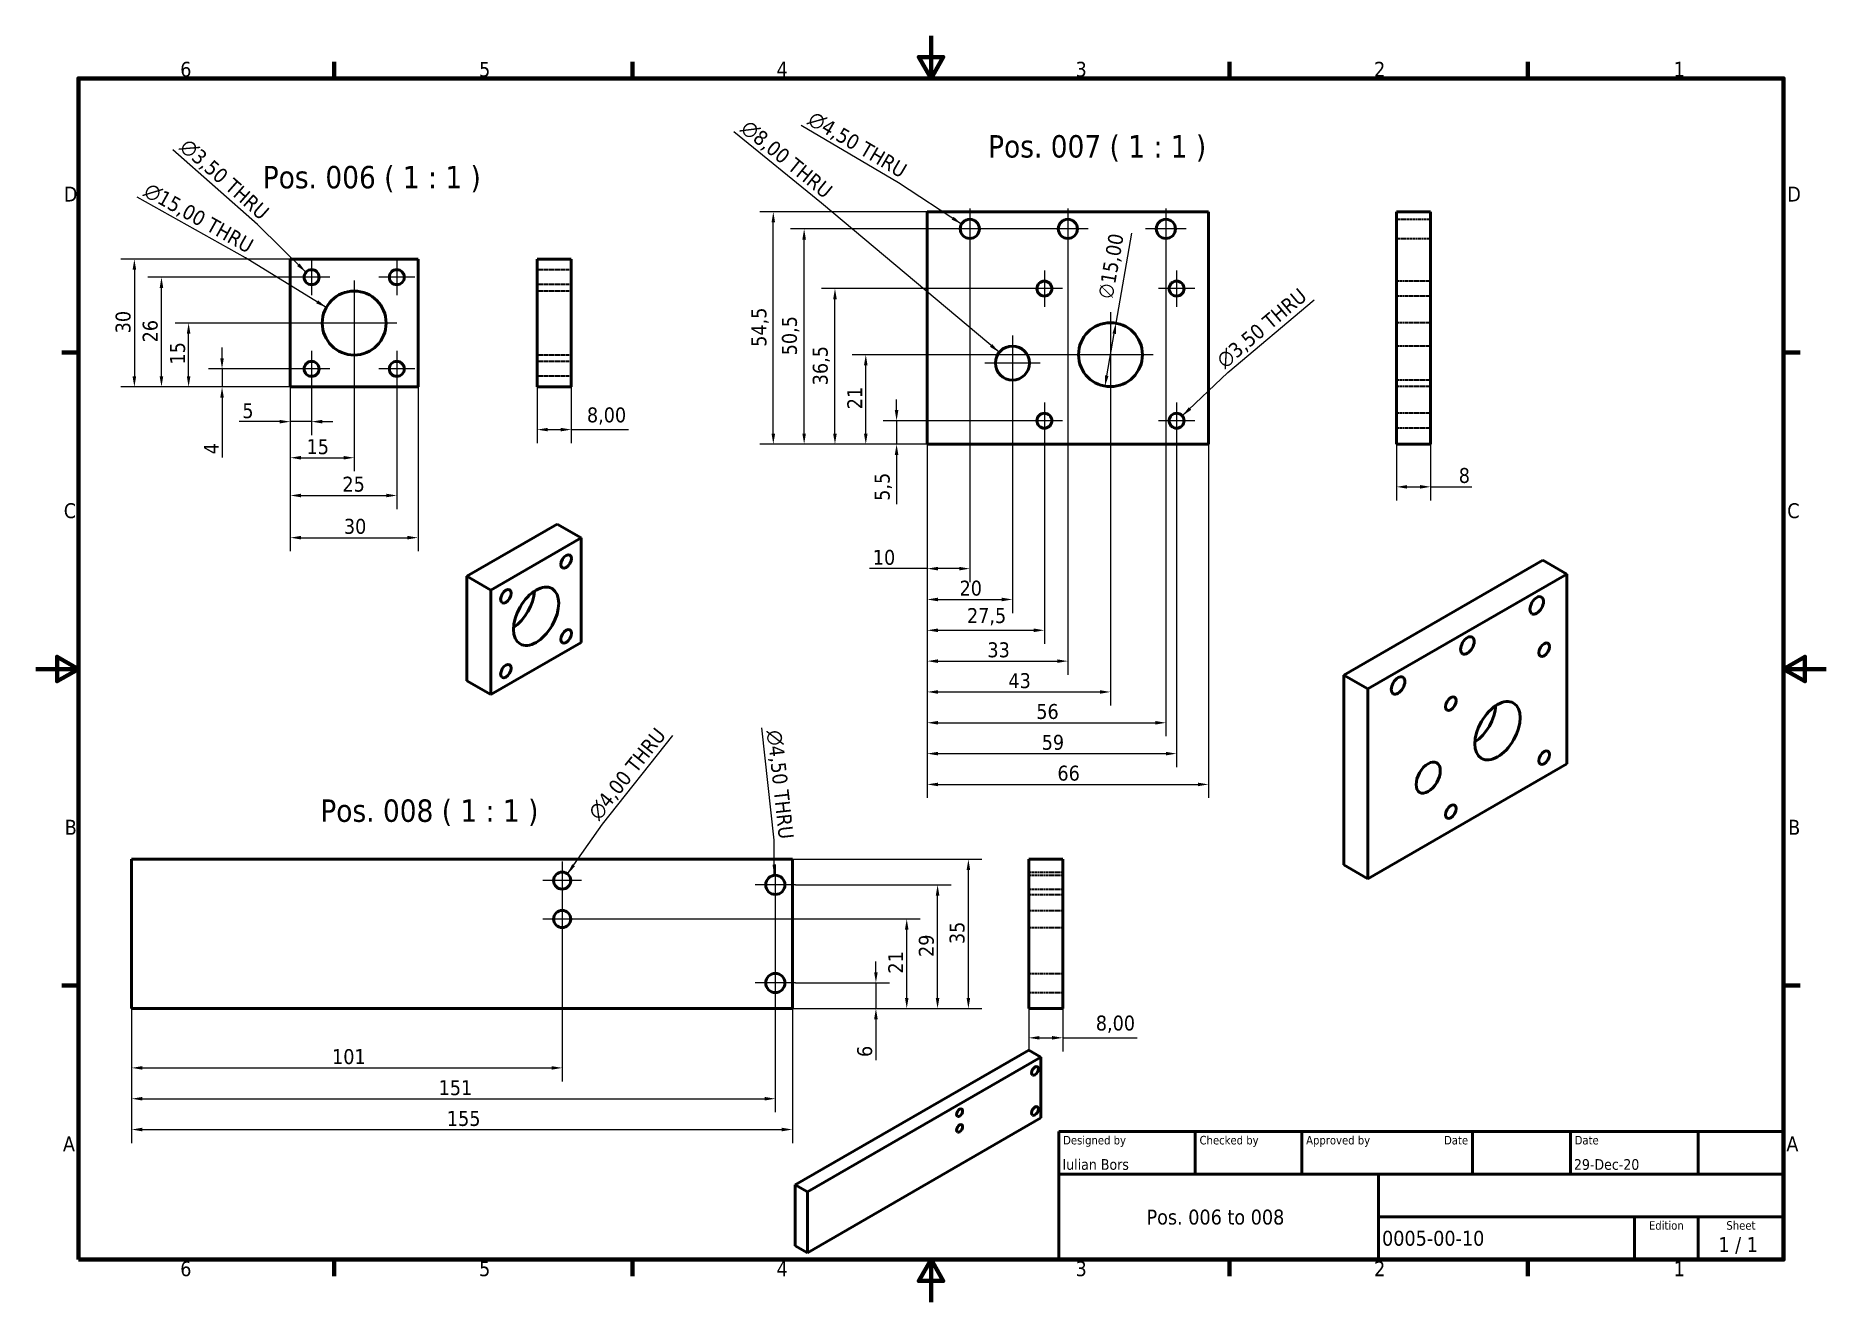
# Model space of a CAD drawing. Header units: millimetres. Extents: x 0 to 420, y 0 to 297.
import ezdxf
from ezdxf.enums import TextEntityAlignment as Align

# ---------------------------------------------------------------- set-up
doc = ezdxf.new("R2010")
doc.units = ezdxf.units.MM
doc.linetypes.add('DASHED', pattern=[0.2068, 0.1655, -0.0413])
for name, color, linetype, lineweight in [('Border (ISO)', 7, 'Continuous', 70), ('Center Mark (ISO)', 7, 'Continuous', 25), ('Dimension (ISO)', 7, 'Continuous', 25), ('Hidden (ISO)', 7, 'DASHED', 35), ('Symbol (ISO)', 7, 'Continuous', 25), ('Title (ISO)', 7, 'Continuous', 50), ('Visible (ISO)', 7, 'Continuous', 50)]:
    doc.layers.add(name, color=color, linetype=linetype, lineweight=lineweight)
doc.styles.add('Label Text (ISO)', font='tahoma.ttf')
doc.styles.add('Note Text (ISO)', font='tahoma.ttf')
doc.styles.add('Text Style39', font='tahoma.ttf')
doc.styles.add('Text Style41', font='tahoma.ttf')
doc.dimstyles.new('Default (ISO)', dxfattribs={"dimtxt": 3.5, "dimasz": 2.5, "dimexe": 3.175, "dimexo": 0, "dimgap": 0.762, "dimtad": 1, "dimrnd": 1e-08, "dimzin": 0, "dimtxsty": 'Note Text (ISO)', "dimcen": 0.09, "dimdle": 10, "dimclrd": 256, "dimclre": 256, "dimclrt": 256, "dimazin": 0, "dimtfac": 1.001486, "dimtmove": 0, "dimatfit": 3, "dimfxl": 1, "dimtolj": 1, "dimtzin": 0, "dimlwd": -1, "dimlwe": -1, "dimarcsym": 0})
doc.dimstyles.new('Default (ISO)$7', dxfattribs={"dimtxt": 3.5, "dimasz": 2.5, "dimexe": 3.175, "dimexo": 0, "dimgap": 0.762, "dimtad": 1, "dimrnd": 1e-08, "dimzin": 0, "dimtxsty": 'Note Text (ISO)', "dimcen": 0.09, "dimdle": 10, "dimclrd": 256, "dimclre": 256, "dimclrt": 256, "dimazin": 0, "dimtfac": 1.001486, "dimtmove": 0, "dimatfit": 3, "dimfxl": 1, "dimtolj": 1, "dimtzin": 0, "dimlwd": -1, "dimlwe": -1, "dimarcsym": 0})

msp = doc.modelspace()

# ---------------------------------------------------------------- texts
at = {"layer": 'Symbol (ISO)', "char_height": 3.5, "line_spacing_factor": 0.6125, "style": 'Note Text (ISO)'}
for s, insert, width, attachment_point, rotation in [('\\fAIGDT|b0|i0;\\H3.5000;n\\fTahoma|b0|i0;\\H3.5000;4,50 THRU', (202.6828, 263.0562), 27.236947, 9, 329.584332), ('\\fAIGDT|b0|i0;\\H3.5000;n\\fTahoma|b0|i0;\\H3.5000;8,00 THRU', (184.699, 258.2226), 27.236947, 9, 320.900014), ('\\fAIGDT|b0|i0;\\H3.5000;n\\fTahoma|b0|i0;\\H3.5000;3,50 THRU', (52.4132, 253.1744), 27.236947, 9, 318.567328), ('\\fAIGDT|b0|i0;\\H3.5000;n\\fTahoma|b0|i0;\\H3.5000;15,00 THRU', (49.4738, 245.4123), 29.889628, 9, 330.791646), ('\\fAIGDT|b0|i0;\\H3.5000;n\\fTahoma|b0|i0;\\H3.5000;3,50 THRU', (279.2283, 218.4503), 27.236947, 7, 40.184866), ('\\fAIGDT|b0|i0;\\H3.5000;n\\fTahoma|b0|i0;\\H3.5000;4,00 THRU', (132.473, 112.4961), 27.236947, 7, 51.44482), ('\\fAIGDT|b0|i0;\\H3.5000;n\\fTahoma|b0|i0;\\H3.5000;4,50 THRU', (173.7963, 108.4087), 27.236947, 9, 276.238864)]:
    msp.add_mtext(s, dxfattribs=dict(at, insert=insert, width=width, attachment_point=attachment_point, rotation=rotation))
at = {"layer": 'Symbol (ISO)', "char_height": 5.25, "attachment_point": 7, "style": 'Label Text (ISO)'}
for s, insert in [('Pos. 007 ( 1 : 1 )', (223.4054, 267.5084)), ('Pos. 006 ( 1 : 1 )', (53.2441, 260.2837)), ('Pos. 008 ( 1 : 1 )', (66.7489, 111.7083))]:
    msp.add_mtext(s, dxfattribs=dict(at, insert=insert))

# ---------------------------------------------------------------- blocks, each defined once
blk = doc.blocks.new('Borders Default Border')
at = {"layer": 'Border (ISO)'}
for p, q in [((70, 287), (70, 290.9)), ((140, 287), (140, 290.9)), ((280, 287), (280, 290.9)), ((350, 287), (350, 290.9)), ((10, 222.75), (6.1, 222.75)), ((410, 222.75), (413.9, 222.75)), ((10, 74.25), (6.1, 74.25)), ((410, 74.25), (413.9, 74.25)), ((70, 10), (70, 6.1)), ((140, 10), (140, 6.1)), ((280, 10), (280, 6.1)), ((350, 10), (350, 6.1))]:
    blk.add_line(p, q, dxfattribs=at)
at = {"layer": 'Border (ISO)', "flags": 128}
for points in [[(210, 297), (210, 287), (207.11, 292), (212.89, 292), (210, 287)], [(10, 10), (10, 287), (410, 287), (410, 10), (10, 10)], [(0, 148.5), (10, 148.5), (5, 151.39), (5, 145.61), (10, 148.5)], [(420, 148.5), (410, 148.5), (415, 151.39), (415, 145.61), (410, 148.5)], [(210, 0), (210, 10), (207.11, 5), (212.89, 5), (210, 10)]]:
    blk.add_lwpolyline(points, dxfattribs=at)
at = {"layer": 'Border (ISO)', "char_height": 3.5, "attachment_point": 7, "style": 'Note Text (ISO)'}
for s, insert in [('6', (33.88, 287.33)), ('5', (103.98, 287.33)), ('4', (173.78, 287.4)), ('3', (243.91, 287.33)), ('2', (313.94, 287.4)), ('1', (384.21, 287.4)), ('D', (6.57, 258.13)), ('D', (410.87, 258.13)), ('C', (6.56, 183.81)), ('C', (410.86, 183.81)), ('B', (6.78, 109.63)), ('B', (411.08, 109.63)), ('A', (6.36, 35.38)), ('A', (410.66, 35.38)), ('6', (33.88, 6.03)), ('5', (103.98, 6.03)), ('4', (173.78, 6.1)), ('3', (243.91, 6.03)), ('2', (313.94, 6.1)), ('1', (384.21, 6.1))]:
    blk.add_mtext(s, dxfattribs=dict(at, insert=insert))
blk = doc.blocks.new('Title Blocks ISO')
at = {"layer": 'Title (ISO)'}
for p, q in [((270.07, 130), (100.07, 130)), ((100.07, 130), (100.07, 100)), ((132.07, 120), (132.07, 130)), ((157.07, 120), (157.07, 130)), ((197.07, 120), (197.07, 130)), ((220.07, 120), (220.07, 130)), ((250.07, 120), (250.07, 130)), ((270.07, 100), (270.07, 130)), ((100.07, 120), (270.07, 120)), ((175.07, 120), (175.07, 100)), ((270.07, 110), (175.07, 110)), ((235.07, 100), (235.07, 110)), ((250.07, 100), (250.07, 110)), ((100.07, 100), (270.07, 100))]:
    blk.add_line(p, q, dxfattribs=at)
at = {"layer": 'Title (ISO)', "style": 'Text Style41'}
for s, p in [('Designed by', (101.07, 129)), ('Checked by', (133.07, 129)), ('Approved by', (158.07, 129)), ('Date', (221.07, 129))]:
    blk.add_text(s, height=2, dxfattribs=at).set_placement(p, align=Align.TOP_LEFT)
blk.add_text('Date', height=2, dxfattribs=at).set_placement((196.07, 129), align=Align.TOP_RIGHT)
for s, p in [('Edition', (242.57, 109)), ('Sheet', (260.07, 109))]:
    blk.add_text(s, height=2, dxfattribs=at).set_placement(p, align=Align.TOP_CENTER)
at = {"layer": 'Title (ISO)', "style": 'Note Text (ISO)'}
blk.add_text('1 / 1 ', height=3.5, dxfattribs=at).set_placement((260.07, 103.5), align=Align.MIDDLE_CENTER)
at = {"layer": 'Title (ISO)'}
for tag, p, height, style in [('AUTHOR_001', (100.92, 121.05), 2.5, 'Text Style39'), ('CREATION_DATE_001', (220.89, 121.05), 2.5, 'Text Style39'), ('COMPANY_001', (120.63, 108.21), 3.5, 'Note Text (ISO)'), ('PART_NUMBER_001', (175.88, 103.25), 3.5, 'Note Text (ISO)')]:
    blk.add_attdef(tag, p, '', height=height, dxfattribs=dict(at, style=style))
at = {"layer": 'Title (ISO)', "style": 'Text Style39'}
for tag, p in [('CHECKED_BY', (133.07, 121)), ('ENG_APPROVED_BY', (158.07, 121))]:
    blk.add_attdef(tag, text='', height=2.5, dxfattribs=at).set_placement(p, align=Align.BOTTOM_LEFT)
blk.add_attdef('ENG_APPROVAL_DATE', text='', height=2.5, dxfattribs=at).set_placement((196.07, 121), align=Align.BOTTOM_RIGHT)
at = {"layer": 'Title (ISO)', "style": 'Note Text (ISO)'}
for tag, p in [('TITLE', (222.57, 115)), ('REVISION_NUMBER', (242.57, 103.5))]:
    blk.add_attdef(tag, text='', height=3.5, dxfattribs=at).set_placement(p, align=Align.MIDDLE_CENTER)
blk = doc.blocks.new('*D6')
at = {"layer": 'Defpoints', "color": 0, "transparency": 16777216}
for p in [(117.61, 214.64), (125.61, 214.64), (125.61, 204.64)]:
    blk.add_point(p, dxfattribs=at)
at = {"layer": 'Dimension (ISO)', "transparency": 16777216}
for p, q in [((117.61, 214.64), (117.61, 201.47)), ((125.61, 214.64), (125.61, 201.47)), ((120.11, 204.64), (123.11, 204.64)), ((125.61, 204.64), (139.02, 204.64))]:
    blk.add_line(p, q, dxfattribs=at)
for points in [[(120.11, 205.06), (120.11, 204.23), (117.61, 204.64)], [(123.11, 205.06), (123.11, 204.23), (125.61, 204.64)]]:
    blk.add_solid(points, dxfattribs=at)
at = {"layer": 'Dimension (ISO)', "transparency": 16777216, "insert": (129.29, 209.85), "char_height": 3.5, "attachment_point": 1, "style": 'Note Text (ISO)'}
blk.add_mtext('\\A1;8,00', dxfattribs=at)
blk = doc.blocks.new('*D7')
at = {"layer": 'Defpoints', "color": 0, "transparency": 16777216}
for p in [(59.69, 214.64), (89.69, 214.64), (89.69, 179.3)]:
    blk.add_point(p, dxfattribs=at)
at = {"layer": 'Dimension (ISO)', "transparency": 16777216}
for p, q in [((59.69, 214.64), (59.69, 176.13)), ((89.69, 214.64), (89.69, 176.13)), ((62.19, 179.3), (87.19, 179.3))]:
    blk.add_line(p, q, dxfattribs=at)
for points in [[(62.19, 179.72), (62.19, 178.89), (59.69, 179.3)], [(87.19, 179.72), (87.19, 178.89), (89.69, 179.3)]]:
    blk.add_solid(points, dxfattribs=at)
at = {"layer": 'Dimension (ISO)', "transparency": 16777216, "insert": (72.27, 183.71), "char_height": 3.5, "attachment_point": 1, "style": 'Note Text (ISO)'}
blk.add_mtext('\\A1;30', dxfattribs=at)
blk = doc.blocks.new('*D8')
at = {"layer": 'Defpoints', "color": 0, "transparency": 16777216}
for p in [(59.69, 244.64), (23.12, 214.64), (59.69, 214.64)]:
    blk.add_point(p, dxfattribs=at)
at = {"layer": 'Dimension (ISO)', "transparency": 16777216}
for p, q in [((59.69, 244.64), (19.95, 244.64)), ((23.12, 242.14), (23.12, 217.14)), ((59.69, 214.64), (19.95, 214.64))]:
    blk.add_line(p, q, dxfattribs=at)
for points in [[(22.7, 242.14), (23.54, 242.14), (23.12, 244.64)], [(22.7, 217.14), (23.54, 217.14), (23.12, 214.64)]]:
    blk.add_solid(points, dxfattribs=at)
at = {"layer": 'Dimension (ISO)', "transparency": 16777216, "insert": (18.71, 227.23), "char_height": 3.5, "attachment_point": 1, "rotation": 90, "style": 'Note Text (ISO)'}
blk.add_mtext('\\A1;30', dxfattribs=at)
blk = doc.blocks.new('*D9')
at = {"layer": 'Defpoints', "color": 0, "transparency": 16777216}
for p in [(59.69, 214.64), (64.69, 214.64), (64.69, 206.51)]:
    blk.add_point(p, dxfattribs=at)
at = {"layer": 'Dimension (ISO)', "transparency": 16777216}
for p, q in [((59.69, 214.64), (59.69, 203.33)), ((64.69, 214.64), (64.69, 203.33)), ((57.19, 206.51), (47.69, 206.51)), ((64.69, 206.51), (59.69, 206.51)), ((67.19, 206.51), (69.69, 206.51))]:
    blk.add_line(p, q, dxfattribs=at)
for points in [[(57.19, 206.93), (57.19, 206.09), (59.69, 206.51)], [(67.19, 206.93), (67.19, 206.09), (64.69, 206.51)]]:
    blk.add_solid(points, dxfattribs=at)
at = {"layer": 'Dimension (ISO)', "transparency": 16777216, "insert": (48.45, 210.84), "char_height": 3.5, "attachment_point": 1, "style": 'Note Text (ISO)'}
blk.add_mtext('\\A1;5', dxfattribs=at)
blk = doc.blocks.new('*D10')
at = {"layer": 'Defpoints', "color": 0, "transparency": 16777216}
for p in [(74.69, 229.64), (59.69, 214.64), (74.69, 198.05)]:
    blk.add_point(p, dxfattribs=at)
at = {"layer": 'Dimension (ISO)', "transparency": 16777216}
for p, q in [((74.69, 229.64), (74.69, 194.87)), ((59.69, 214.64), (59.69, 194.87)), ((62.19, 198.05), (72.19, 198.05))]:
    blk.add_line(p, q, dxfattribs=at)
for points in [[(62.19, 198.46), (62.19, 197.63), (59.69, 198.05)], [(72.19, 198.46), (72.19, 197.63), (74.69, 198.05)]]:
    blk.add_solid(points, dxfattribs=at)
at = {"layer": 'Dimension (ISO)', "transparency": 16777216, "insert": (63.52, 202.39), "char_height": 3.5, "attachment_point": 1, "style": 'Note Text (ISO)'}
blk.add_mtext('\\A1;15', dxfattribs=at)
blk = doc.blocks.new('*D11')
at = {"layer": 'Defpoints', "color": 0, "transparency": 16777216}
for p in [(84.69, 218.89), (59.69, 214.64), (84.69, 189.19)]:
    blk.add_point(p, dxfattribs=at)
at = {"layer": 'Dimension (ISO)', "transparency": 16777216}
for p, q in [((84.69, 218.89), (84.69, 186.01)), ((59.69, 214.64), (59.69, 186.01)), ((62.19, 189.19), (82.19, 189.19))]:
    blk.add_line(p, q, dxfattribs=at)
for points in [[(62.19, 189.61), (62.19, 188.77), (59.69, 189.19)], [(82.19, 189.61), (82.19, 188.77), (84.69, 189.19)]]:
    blk.add_solid(points, dxfattribs=at)
at = {"layer": 'Dimension (ISO)', "transparency": 16777216, "insert": (71.93, 193.6), "char_height": 3.5, "attachment_point": 1, "style": 'Note Text (ISO)'}
blk.add_mtext('\\A1;25', dxfattribs=at)
blk = doc.blocks.new('*D12')
at = {"layer": 'Defpoints', "color": 0, "transparency": 16777216}
for p in [(43.69, 218.89), (60.44, 218.89), (59.69, 214.64)]:
    blk.add_point(p, dxfattribs=at)
at = {"layer": 'Dimension (ISO)', "transparency": 16777216}
for p, q in [((43.69, 221.39), (43.69, 223.89)), ((60.44, 218.89), (40.51, 218.89)), ((43.69, 218.89), (43.69, 214.64)), ((59.69, 214.64), (40.51, 214.64)), ((43.69, 212.14), (43.69, 198.09))]:
    blk.add_line(p, q, dxfattribs=at)
for points in [[(43.27, 221.39), (44.1, 221.39), (43.69, 218.89)], [(43.27, 212.14), (44.1, 212.14), (43.69, 214.64)]]:
    blk.add_solid(points, dxfattribs=at)
at = {"layer": 'Dimension (ISO)', "transparency": 16777216, "insert": (39.42, 198.85), "char_height": 3.5, "attachment_point": 1, "rotation": 90, "style": 'Note Text (ISO)'}
blk.add_mtext('\\A1;4', dxfattribs=at)
blk = doc.blocks.new('*D13')
at = {"layer": 'Defpoints', "color": 0, "transparency": 16777216}
for p in [(35.85, 229.64), (64.69, 229.64), (59.69, 214.64)]:
    blk.add_point(p, dxfattribs=at)
at = {"layer": 'Dimension (ISO)', "transparency": 16777216}
for p, q in [((64.69, 229.64), (32.67, 229.64)), ((35.85, 217.14), (35.85, 227.14)), ((59.69, 214.64), (32.67, 214.64))]:
    blk.add_line(p, q, dxfattribs=at)
for points in [[(35.43, 227.14), (36.26, 227.14), (35.85, 229.64)], [(35.43, 217.14), (36.26, 217.14), (35.85, 214.64)]]:
    blk.add_solid(points, dxfattribs=at)
at = {"layer": 'Dimension (ISO)', "transparency": 16777216, "insert": (31.5, 219.91), "char_height": 3.5, "attachment_point": 1, "rotation": 90, "style": 'Note Text (ISO)'}
blk.add_mtext('\\A1;15', dxfattribs=at)
blk = doc.blocks.new('*D14')
at = {"layer": 'Defpoints', "color": 0, "transparency": 16777216}
for p in [(29.48, 240.39), (60.44, 240.39), (59.69, 214.64)]:
    blk.add_point(p, dxfattribs=at)
at = {"layer": 'Dimension (ISO)', "transparency": 16777216}
for p, q in [((60.44, 240.39), (26.3, 240.39)), ((29.48, 217.14), (29.48, 237.89)), ((59.69, 214.64), (26.3, 214.64))]:
    blk.add_line(p, q, dxfattribs=at)
for points in [[(29.06, 237.89), (29.89, 237.89), (29.48, 240.39)], [(29.06, 217.14), (29.89, 217.14), (29.48, 214.64)]]:
    blk.add_solid(points, dxfattribs=at)
at = {"layer": 'Dimension (ISO)', "transparency": 16777216, "insert": (25.07, 225.1), "char_height": 3.5, "attachment_point": 1, "rotation": 90, "style": 'Note Text (ISO)'}
blk.add_mtext('\\A1;26', dxfattribs=at)
blk = doc.blocks.new('*D15')
at = {"layer": 'Defpoints', "color": 0, "transparency": 16777216}
for p in [(327.2, 204.97), (319.2, 201.22), (327.2, 191.22)]:
    blk.add_point(p, dxfattribs=at)
at = {"layer": 'Dimension (ISO)', "transparency": 16777216}
for p, q in [((327.2, 204.97), (327.2, 188.05)), ((319.2, 201.22), (319.2, 188.05)), ((321.7, 191.22), (324.7, 191.22)), ((327.2, 191.22), (336.85, 191.22))]:
    blk.add_line(p, q, dxfattribs=at)
for points in [[(321.7, 191.64), (321.7, 190.8), (319.2, 191.22)], [(324.7, 191.64), (324.7, 190.8), (327.2, 191.22)]]:
    blk.add_solid(points, dxfattribs=at)
at = {"layer": 'Dimension (ISO)', "transparency": 16777216, "insert": (333.81, 195.64), "char_height": 3.5, "attachment_point": 1, "style": 'Note Text (ISO)'}
blk.add_mtext('\\A1;8', dxfattribs=at)
blk = doc.blocks.new('*D16')
at = {"layer": 'Defpoints', "color": 0, "transparency": 16777216}
for p in [(201.93, 206.72), (236.61, 206.72), (209.11, 201.22)]:
    blk.add_point(p, dxfattribs=at)
at = {"layer": 'Dimension (ISO)', "transparency": 16777216}
for p, q in [((201.93, 209.22), (201.93, 211.72)), ((236.61, 206.72), (198.75, 206.72)), ((201.93, 206.72), (201.93, 201.22)), ((209.11, 201.22), (198.75, 201.22)), ((201.93, 198.72), (201.93, 187.18))]:
    blk.add_line(p, q, dxfattribs=at)
for points in [[(201.51, 209.22), (202.34, 209.22), (201.93, 206.72)], [(201.51, 198.72), (202.34, 198.72), (201.93, 201.22)]]:
    blk.add_solid(points, dxfattribs=at)
at = {"layer": 'Dimension (ISO)', "transparency": 16777216, "insert": (196.8, 187.95), "char_height": 3.5, "attachment_point": 1, "rotation": 90, "style": 'Note Text (ISO)'}
blk.add_mtext('\\A1;5,5', dxfattribs=at)
blk = doc.blocks.new('*D17')
at = {"layer": 'Defpoints', "color": 0, "transparency": 16777216}
for p in [(194.7, 222.22), (242.11, 222.22), (209.11, 201.22)]:
    blk.add_point(p, dxfattribs=at)
at = {"layer": 'Dimension (ISO)', "transparency": 16777216}
for p, q in [((242.11, 222.22), (191.52, 222.22)), ((194.7, 203.72), (194.7, 219.72)), ((209.11, 201.22), (191.52, 201.22))]:
    blk.add_line(p, q, dxfattribs=at)
for points in [[(194.28, 219.72), (195.12, 219.72), (194.7, 222.22)], [(194.28, 203.72), (195.12, 203.72), (194.7, 201.22)]]:
    blk.add_solid(points, dxfattribs=at)
at = {"layer": 'Dimension (ISO)', "transparency": 16777216, "insert": (190.36, 209.42), "char_height": 3.5, "attachment_point": 1, "rotation": 90, "style": 'Note Text (ISO)'}
blk.add_mtext('\\A1;21', dxfattribs=at)
blk = doc.blocks.new('*D18')
at = {"layer": 'Defpoints', "color": 0, "transparency": 16777216}
for p in [(187.47, 237.72), (236.61, 237.72), (209.11, 201.22)]:
    blk.add_point(p, dxfattribs=at)
at = {"layer": 'Dimension (ISO)', "transparency": 16777216}
for p, q in [((236.61, 237.72), (184.29, 237.72)), ((187.47, 203.72), (187.47, 235.22)), ((209.11, 201.22), (184.29, 201.22))]:
    blk.add_line(p, q, dxfattribs=at)
for points in [[(187.05, 235.22), (187.89, 235.22), (187.47, 237.72)], [(187.05, 203.72), (187.89, 203.72), (187.47, 201.22)]]:
    blk.add_solid(points, dxfattribs=at)
at = {"layer": 'Dimension (ISO)', "transparency": 16777216, "insert": (182.26, 215.04), "char_height": 3.5, "attachment_point": 1, "rotation": 90, "style": 'Note Text (ISO)'}
blk.add_mtext('\\A1;36,5', dxfattribs=at)
blk = doc.blocks.new('*D19')
at = {"layer": 'Defpoints', "color": 0, "transparency": 16777216}
for p in [(180.24, 251.72), (237.36, 251.72), (209.11, 201.22)]:
    blk.add_point(p, dxfattribs=at)
at = {"layer": 'Dimension (ISO)', "transparency": 16777216}
for p, q in [((237.36, 251.72), (177.06, 251.72)), ((180.24, 203.72), (180.24, 249.22)), ((209.11, 201.22), (177.06, 201.22))]:
    blk.add_line(p, q, dxfattribs=at)
for points in [[(179.82, 249.22), (180.66, 249.22), (180.24, 251.72)], [(179.82, 203.72), (180.66, 203.72), (180.24, 201.22)]]:
    blk.add_solid(points, dxfattribs=at)
at = {"layer": 'Dimension (ISO)', "transparency": 16777216, "insert": (175.04, 222.07), "char_height": 3.5, "attachment_point": 1, "rotation": 90, "style": 'Note Text (ISO)'}
blk.add_mtext('\\A1;50,5', dxfattribs=at)
blk = doc.blocks.new('*D20')
at = {"layer": 'Defpoints', "color": 0, "transparency": 16777216}
for p in [(173.01, 255.72), (209.11, 255.72), (209.11, 201.22)]:
    blk.add_point(p, dxfattribs=at)
at = {"layer": 'Dimension (ISO)', "transparency": 16777216}
for p, q in [((209.11, 255.72), (169.84, 255.72)), ((173.01, 203.72), (173.01, 253.22)), ((209.11, 201.22), (169.84, 201.22))]:
    blk.add_line(p, q, dxfattribs=at)
for points in [[(172.59, 253.22), (173.43, 253.22), (173.01, 255.72)], [(172.59, 203.72), (173.43, 203.72), (173.01, 201.22)]]:
    blk.add_solid(points, dxfattribs=at)
at = {"layer": 'Dimension (ISO)', "transparency": 16777216, "insert": (167.88, 224.07), "char_height": 3.5, "attachment_point": 1, "rotation": 90, "style": 'Note Text (ISO)'}
blk.add_mtext('\\A1;54,5', dxfattribs=at)
blk = doc.blocks.new('*D21')
at = {"layer": 'Defpoints', "color": 0, "transparency": 16777216}
for p in [(219.11, 246.97), (209.11, 201.22), (219.11, 172.04)]:
    blk.add_point(p, dxfattribs=at)
at = {"layer": 'Dimension (ISO)', "transparency": 16777216}
for p, q in [((219.11, 246.97), (219.11, 168.86)), ((209.11, 201.22), (209.11, 168.86)), ((209.11, 172.04), (195.58, 172.04)), ((216.61, 172.04), (211.61, 172.04))]:
    blk.add_line(p, q, dxfattribs=at)
for points in [[(211.61, 172.46), (211.61, 171.62), (209.11, 172.04)], [(216.61, 172.46), (216.61, 171.62), (219.11, 172.04)]]:
    blk.add_solid(points, dxfattribs=at)
at = {"layer": 'Dimension (ISO)', "transparency": 16777216, "insert": (196.35, 176.44), "char_height": 3.5, "attachment_point": 1, "style": 'Note Text (ISO)'}
blk.add_mtext('\\A1;10', dxfattribs=at)
blk = doc.blocks.new('*D22')
at = {"layer": 'Defpoints', "color": 0, "transparency": 16777216}
for p in [(229.11, 220.25), (209.11, 201.22), (229.11, 164.81)]:
    blk.add_point(p, dxfattribs=at)
at = {"layer": 'Dimension (ISO)', "transparency": 16777216}
for p, q in [((229.11, 220.25), (229.11, 161.63)), ((209.11, 201.22), (209.11, 161.63)), ((211.61, 164.81), (226.61, 164.81))]:
    blk.add_line(p, q, dxfattribs=at)
for points in [[(211.61, 165.22), (211.61, 164.39), (209.11, 164.81)], [(226.61, 165.22), (226.61, 164.39), (229.11, 164.81)]]:
    blk.add_solid(points, dxfattribs=at)
at = {"layer": 'Dimension (ISO)', "transparency": 16777216, "insert": (216.7, 169.22), "char_height": 3.5, "attachment_point": 1, "style": 'Note Text (ISO)'}
blk.add_mtext('\\A1;20', dxfattribs=at)
blk = doc.blocks.new('*D23')
at = {"layer": 'Defpoints', "color": 0, "transparency": 16777216}
for p in [(236.61, 202.47), (209.11, 201.22), (236.61, 157.58)]:
    blk.add_point(p, dxfattribs=at)
at = {"layer": 'Dimension (ISO)', "transparency": 16777216}
for p, q in [((236.61, 202.47), (236.61, 154.4)), ((209.11, 201.22), (209.11, 154.4)), ((211.61, 157.58), (234.11, 157.58))]:
    blk.add_line(p, q, dxfattribs=at)
for points in [[(211.61, 157.99), (211.61, 157.16), (209.11, 157.58)], [(234.11, 157.99), (234.11, 157.16), (236.61, 157.58)]]:
    blk.add_solid(points, dxfattribs=at)
at = {"layer": 'Dimension (ISO)', "transparency": 16777216, "insert": (218.44, 162.78), "char_height": 3.5, "attachment_point": 1, "style": 'Note Text (ISO)'}
blk.add_mtext('\\A1;27,5', dxfattribs=at)
blk = doc.blocks.new('*D24')
at = {"layer": 'Defpoints', "color": 0, "transparency": 16777216}
for p in [(242.11, 246.97), (209.11, 201.22), (242.11, 150.35)]:
    blk.add_point(p, dxfattribs=at)
at = {"layer": 'Dimension (ISO)', "transparency": 16777216}
for p, q in [((242.11, 246.97), (242.11, 147.17)), ((209.11, 201.22), (209.11, 147.17)), ((211.61, 150.35), (239.61, 150.35))]:
    blk.add_line(p, q, dxfattribs=at)
for points in [[(211.61, 150.76), (211.61, 149.93), (209.11, 150.35)], [(239.61, 150.76), (239.61, 149.93), (242.11, 150.35)]]:
    blk.add_solid(points, dxfattribs=at)
at = {"layer": 'Dimension (ISO)', "transparency": 16777216, "insert": (223.23, 154.75), "char_height": 3.5, "attachment_point": 1, "style": 'Note Text (ISO)'}
blk.add_mtext('\\A1;33', dxfattribs=at)
blk = doc.blocks.new('*D25')
at = {"layer": 'Defpoints', "color": 0, "transparency": 16777216}
for p in [(252.11, 212.22), (209.11, 201.22), (252.11, 143.12)]:
    blk.add_point(p, dxfattribs=at)
at = {"layer": 'Dimension (ISO)', "transparency": 16777216}
for p, q in [((252.11, 212.22), (252.11, 139.94)), ((209.11, 201.22), (209.11, 139.94)), ((211.61, 143.12), (249.61, 143.12))]:
    blk.add_line(p, q, dxfattribs=at)
for points in [[(211.61, 143.53), (211.61, 142.7), (209.11, 143.12)], [(249.61, 143.53), (249.61, 142.7), (252.11, 143.12)]]:
    blk.add_solid(points, dxfattribs=at)
at = {"layer": 'Dimension (ISO)', "transparency": 16777216, "insert": (228.16, 147.52), "char_height": 3.5, "attachment_point": 1, "style": 'Note Text (ISO)'}
blk.add_mtext('\\A1;43', dxfattribs=at)
blk = doc.blocks.new('*D26')
at = {"layer": 'Defpoints', "color": 0, "transparency": 16777216}
for p in [(265.11, 251.72), (209.11, 201.22), (265.11, 135.89)]:
    blk.add_point(p, dxfattribs=at)
at = {"layer": 'Dimension (ISO)', "transparency": 16777216}
for p, q in [((265.11, 251.72), (265.11, 132.71)), ((209.11, 201.22), (209.11, 132.71)), ((211.61, 135.89), (262.61, 135.89))]:
    blk.add_line(p, q, dxfattribs=at)
for points in [[(211.61, 136.31), (211.61, 135.47), (209.11, 135.89)], [(262.61, 136.31), (262.61, 135.47), (265.11, 135.89)]]:
    blk.add_solid(points, dxfattribs=at)
at = {"layer": 'Dimension (ISO)', "transparency": 16777216, "insert": (234.7, 140.29), "char_height": 3.5, "attachment_point": 1, "style": 'Note Text (ISO)'}
blk.add_mtext('\\A1;56', dxfattribs=at)
blk = doc.blocks.new('*D27')
at = {"layer": 'Defpoints', "color": 0, "transparency": 16777216}
for p in [(267.61, 206.72), (209.11, 201.22), (267.61, 128.65)]:
    blk.add_point(p, dxfattribs=at)
at = {"layer": 'Dimension (ISO)', "transparency": 16777216}
for p, q in [((267.61, 206.72), (267.61, 125.48)), ((209.11, 201.22), (209.11, 125.48)), ((211.61, 128.65), (265.11, 128.65))]:
    blk.add_line(p, q, dxfattribs=at)
for points in [[(211.61, 129.07), (211.61, 128.24), (209.11, 128.65)], [(265.11, 129.07), (265.11, 128.24), (267.61, 128.65)]]:
    blk.add_solid(points, dxfattribs=at)
at = {"layer": 'Dimension (ISO)', "transparency": 16777216, "insert": (235.97, 133.06), "char_height": 3.5, "attachment_point": 1, "style": 'Note Text (ISO)'}
blk.add_mtext('\\A1;59', dxfattribs=at)
blk = doc.blocks.new('*D28')
at = {"layer": 'Defpoints', "color": 0, "transparency": 16777216}
for p in [(209.11, 201.22), (275.11, 201.22), (275.11, 121.43)]:
    blk.add_point(p, dxfattribs=at)
at = {"layer": 'Dimension (ISO)', "transparency": 16777216}
for p, q in [((209.11, 201.22), (209.11, 118.25)), ((275.11, 201.22), (275.11, 118.25)), ((211.61, 121.43), (272.61, 121.43))]:
    blk.add_line(p, q, dxfattribs=at)
for points in [[(211.61, 121.84), (211.61, 121.01), (209.11, 121.43)], [(272.61, 121.84), (272.61, 121.01), (275.11, 121.43)]]:
    blk.add_solid(points, dxfattribs=at)
at = {"layer": 'Dimension (ISO)', "transparency": 16777216, "insert": (239.66, 125.83), "char_height": 3.5, "attachment_point": 1, "style": 'Note Text (ISO)'}
blk.add_mtext('\\A1;66', dxfattribs=at)
blk = doc.blocks.new('*D29')
at = {"layer": 'Defpoints', "color": 0, "transparency": 16777216}
for p in [(253.4, 229.61), (250.81, 214.83)]:
    blk.add_point(p, dxfattribs=at)
at = {"layer": 'Dimension (ISO)', "transparency": 16777216}
for p, q in [((253.4, 229.61), (257.08, 250.69)), ((251.24, 217.29), (252.97, 227.15))]:
    blk.add_line(p, q, dxfattribs=at)
for points in [[(252.56, 227.22), (253.38, 227.07), (253.4, 229.61)], [(250.83, 217.37), (251.65, 217.22), (250.81, 214.83)]]:
    blk.add_solid(points, dxfattribs=at)
at = {"layer": 'Dimension (ISO)', "transparency": 16777216, "insert": (249.12, 235.69), "char_height": 3.5, "attachment_point": 1, "rotation": 80.0808, "style": 'Note Text (ISO)'}
blk.add_mtext('\\A1;∅15,00', dxfattribs=at)
blk = doc.blocks.new('*D30')
at = {"layer": 'Defpoints', "color": 0, "transparency": 16777216}
for p in [(123.48, 85.37), (22.48, 68.87), (123.48, 54.95)]:
    blk.add_point(p, dxfattribs=at)
at = {"layer": 'Dimension (ISO)', "transparency": 16777216}
for p, q in [((123.48, 85.37), (123.48, 51.77)), ((22.48, 68.87), (22.48, 51.77)), ((24.98, 54.95), (120.98, 54.95))]:
    blk.add_line(p, q, dxfattribs=at)
for points in [[(24.98, 55.36), (24.98, 54.53), (22.48, 54.95)], [(120.98, 55.36), (120.98, 54.53), (123.48, 54.95)]]:
    blk.add_solid(points, dxfattribs=at)
at = {"layer": 'Dimension (ISO)', "transparency": 16777216, "insert": (69.5, 59.35), "char_height": 3.5, "attachment_point": 1, "style": 'Note Text (ISO)'}
blk.add_mtext('\\A1;101', dxfattribs=at)
blk = doc.blocks.new('*D31')
at = {"layer": 'Defpoints', "color": 0, "transparency": 16777216}
for p in [(173.48, 93.12), (22.48, 68.87), (173.48, 47.72)]:
    blk.add_point(p, dxfattribs=at)
at = {"layer": 'Dimension (ISO)', "transparency": 16777216}
for p, q in [((173.48, 93.12), (173.48, 44.54)), ((22.48, 68.87), (22.48, 44.54)), ((24.98, 47.72), (170.98, 47.72))]:
    blk.add_line(p, q, dxfattribs=at)
for points in [[(24.98, 48.13), (24.98, 47.3), (22.48, 47.72)], [(170.98, 48.13), (170.98, 47.3), (173.48, 47.72)]]:
    blk.add_solid(points, dxfattribs=at)
at = {"layer": 'Dimension (ISO)', "transparency": 16777216, "insert": (94.5, 52.06), "char_height": 3.5, "attachment_point": 1, "style": 'Note Text (ISO)'}
blk.add_mtext('\\A1;151', dxfattribs=at)
blk = doc.blocks.new('*D32')
at = {"layer": 'Defpoints', "color": 0, "transparency": 16777216}
for p in [(22.48, 68.87), (177.48, 68.87), (177.48, 40.49)]:
    blk.add_point(p, dxfattribs=at)
at = {"layer": 'Dimension (ISO)', "transparency": 16777216}
for p, q in [((22.48, 68.87), (22.48, 37.31)), ((177.48, 68.87), (177.48, 37.31)), ((24.98, 40.49), (174.98, 40.49))]:
    blk.add_line(p, q, dxfattribs=at)
for points in [[(24.98, 40.91), (24.98, 40.07), (22.48, 40.49)], [(174.98, 40.91), (174.98, 40.07), (177.48, 40.49)]]:
    blk.add_solid(points, dxfattribs=at)
at = {"layer": 'Dimension (ISO)', "transparency": 16777216, "insert": (96.43, 44.84), "char_height": 3.5, "attachment_point": 1, "style": 'Note Text (ISO)'}
blk.add_mtext('\\A1;155', dxfattribs=at)
blk = doc.blocks.new('*D33')
at = {"layer": 'Defpoints', "color": 0, "transparency": 16777216}
for p in [(232.92, 68.87), (240.92, 68.87), (240.92, 62)]:
    blk.add_point(p, dxfattribs=at)
at = {"layer": 'Dimension (ISO)', "transparency": 16777216}
for p, q in [((232.92, 68.87), (232.92, 58.83)), ((240.92, 68.87), (240.92, 58.83)), ((235.42, 62), (238.42, 62)), ((240.92, 62), (258.4, 62))]:
    blk.add_line(p, q, dxfattribs=at)
for points in [[(235.42, 62.42), (235.42, 61.59), (232.92, 62)], [(238.42, 62.42), (238.42, 61.59), (240.92, 62)]]:
    blk.add_solid(points, dxfattribs=at)
at = {"layer": 'Dimension (ISO)', "transparency": 16777216, "insert": (248.67, 67.22), "char_height": 3.5, "attachment_point": 1, "style": 'Note Text (ISO)'}
blk.add_mtext('\\A1;8,00', dxfattribs=at)
blk = doc.blocks.new('*D34')
at = {"layer": 'Defpoints', "color": 0, "transparency": 16777216}
for p in [(178.23, 74.87), (197.08, 74.87), (177.48, 68.87)]:
    blk.add_point(p, dxfattribs=at)
at = {"layer": 'Dimension (ISO)', "transparency": 16777216}
for p, q in [((197.08, 77.37), (197.08, 79.87)), ((178.23, 74.87), (200.25, 74.87)), ((197.08, 74.87), (197.08, 68.87)), ((177.48, 68.87), (200.25, 68.87)), ((197.08, 66.37), (197.08, 56.73))]:
    blk.add_line(p, q, dxfattribs=at)
for points in [[(196.66, 77.37), (197.49, 77.37), (197.08, 74.87)], [(196.66, 66.37), (197.49, 66.37), (197.08, 68.87)]]:
    blk.add_solid(points, dxfattribs=at)
at = {"layer": 'Dimension (ISO)', "transparency": 16777216, "insert": (192.68, 57.5), "char_height": 3.5, "attachment_point": 1, "rotation": 90, "style": 'Note Text (ISO)'}
blk.add_mtext('\\A1;6', dxfattribs=at)
blk = doc.blocks.new('*D35')
at = {"layer": 'Defpoints', "color": 0, "transparency": 16777216}
for p in [(127.98, 89.87), (204.31, 89.87), (177.48, 68.87)]:
    blk.add_point(p, dxfattribs=at)
at = {"layer": 'Dimension (ISO)', "transparency": 16777216}
for p, q in [((127.98, 89.87), (207.48, 89.87)), ((204.31, 71.37), (204.31, 87.37)), ((177.48, 68.87), (207.48, 68.87))]:
    blk.add_line(p, q, dxfattribs=at)
for points in [[(203.89, 87.37), (204.72, 87.37), (204.31, 89.87)], [(203.89, 71.37), (204.72, 71.37), (204.31, 68.87)]]:
    blk.add_solid(points, dxfattribs=at)
at = {"layer": 'Dimension (ISO)', "transparency": 16777216, "insert": (199.97, 77.06), "char_height": 3.5, "attachment_point": 1, "rotation": 90, "style": 'Note Text (ISO)'}
blk.add_mtext('\\A1;21', dxfattribs=at)
blk = doc.blocks.new('*D36')
at = {"layer": 'Defpoints', "color": 0, "transparency": 16777216}
for p in [(178.23, 97.87), (211.54, 97.87), (177.48, 68.87)]:
    blk.add_point(p, dxfattribs=at)
at = {"layer": 'Dimension (ISO)', "transparency": 16777216}
for p, q in [((178.23, 97.87), (214.71, 97.87)), ((211.54, 71.37), (211.54, 95.37)), ((177.48, 68.87), (214.71, 68.87))]:
    blk.add_line(p, q, dxfattribs=at)
for points in [[(211.12, 95.37), (211.96, 95.37), (211.54, 97.87)], [(211.12, 71.37), (211.96, 71.37), (211.54, 68.87)]]:
    blk.add_solid(points, dxfattribs=at)
at = {"layer": 'Dimension (ISO)', "transparency": 16777216, "insert": (207.14, 80.97), "char_height": 3.5, "attachment_point": 1, "rotation": 90, "style": 'Note Text (ISO)'}
blk.add_mtext('\\A1;29', dxfattribs=at)
blk = doc.blocks.new('*D37')
at = {"layer": 'Defpoints', "color": 0, "transparency": 16777216}
for p in [(177.48, 103.87), (218.77, 103.87), (177.48, 68.87)]:
    blk.add_point(p, dxfattribs=at)
at = {"layer": 'Dimension (ISO)', "transparency": 16777216}
for p, q in [((177.48, 103.87), (221.94, 103.87)), ((218.77, 71.37), (218.77, 101.37)), ((177.48, 68.87), (221.94, 68.87))]:
    blk.add_line(p, q, dxfattribs=at)
for points in [[(218.35, 101.37), (219.19, 101.37), (218.77, 103.87)], [(218.35, 71.37), (219.19, 71.37), (218.77, 68.87)]]:
    blk.add_solid(points, dxfattribs=at)
at = {"layer": 'Dimension (ISO)', "transparency": 16777216, "insert": (214.36, 83.98), "char_height": 3.5, "attachment_point": 1, "rotation": 90, "style": 'Note Text (ISO)'}
blk.add_mtext('\\A1;35', dxfattribs=at)

# ---------------------------------------------------------------- dimensions: what is measured, and where the dimension line sits
at = {"layer": 'Dimension (ISO)'}
for base, p1, p2, angle, override, picture, middle in [((173.0111, 255.7201), (209.1054, 201.2201), (209.1054, 255.7201), 90, {"dimgap": 0.762, "dimdec": 1, "dimtol": 0, "dimlim": 0, "dimtp": 0, "dimtm": 0, "dimtdec": 2, "dimtofl": 0, "dimatfit": 1}, '*D20', (173.0111, 228.4701)), ((180.2387, 251.7201), (209.1054, 201.2201), (237.3554, 251.7201), 90, {"dimgap": 0.762, "dimdec": 1, "dimtol": 0, "dimlim": 0, "dimtp": 0, "dimtm": 0, "dimtdec": 2, "dimtofl": 0, "dimatfit": 1}, '*D19', (180.2387, 226.4701)), ((265.1054, 135.889), (209.1054, 201.2201), (265.1054, 251.7201), 180, {"dimgap": 0.762, "dimdec": 0, "dimtol": 0, "dimlim": 0, "dimtp": 0, "dimtm": 0, "dimtdec": 2, "dimtofl": 0, "dimatfit": 1}, '*D26', (237.1054, 135.889)), ((23.1202, 214.6419), (59.6866, 244.6419), (59.6866, 214.6419), 90, {"dimgap": 0.762, "dimdec": 0, "dimtol": 0, "dimlim": 0, "dimtp": 0, "dimtm": 0, "dimtdec": 2, "dimtofl": 0, "dimatfit": 1}, '*D8', (23.1202, 229.6419)), ((219.1054, 172.0386), (209.1054, 201.2201), (219.1054, 246.9701), 180, {"dimgap": 0.762, "dimdec": 0, "dimtol": 0, "dimlim": 0, "dimtp": 0, "dimtm": 0, "dimtdec": 2, "dimtofl": 0, "dimatfit": 2}, '*D21', (198.6117, 172.0386)), ((242.1054, 150.3472), (209.1054, 201.2201), (242.1054, 246.9701), 180, {"dimgap": 0.762, "dimdec": 0, "dimtol": 0, "dimlim": 0, "dimtp": 0, "dimtm": 0, "dimtdec": 2, "dimtofl": 0, "dimatfit": 1}, '*D24', (225.6054, 150.3472)), ((29.4765, 240.3919), (59.6866, 214.6419), (60.4366, 240.3919), 90, {"dimgap": 0.762, "dimdec": 0, "dimtol": 0, "dimlim": 0, "dimtp": 0, "dimtm": 0, "dimtdec": 2, "dimtofl": 0, "dimatfit": 1}, '*D14', (29.4765, 227.5169)), ((187.4692, 237.7201), (209.1054, 201.2201), (236.6054, 237.7201), 90, {"dimgap": 0.762, "dimdec": 1, "dimtol": 0, "dimlim": 0, "dimtp": 0, "dimtm": 0, "dimtdec": 2, "dimtofl": 0, "dimatfit": 1}, '*D18', (187.4692, 219.4701)), ((35.8476, 229.6419), (59.6866, 214.6419), (64.6866, 229.6419), 90, {"dimgap": 0.762, "dimdec": 0, "dimtol": 0, "dimlim": 0, "dimtp": 0, "dimtm": 0, "dimtdec": 2, "dimtofl": 0, "dimatfit": 1}, '*D13', (35.8476, 222.1419)), ((74.6866, 198.047), (59.6866, 214.6419), (74.6866, 229.6419), 180, {"dimgap": 0.762, "dimdec": 0, "dimtol": 0, "dimlim": 0, "dimtp": 0, "dimtm": 0, "dimtdec": 2, "dimtofl": 0, "dimatfit": 1}, '*D10', (65.7606, 198.047)), ((43.6866, 218.8919), (59.6866, 214.6419), (60.4366, 218.8919), 90, {"dimgap": 0.762, "dimdec": 0, "dimtol": 0, "dimlim": 0, "dimtp": 0, "dimtm": 0, "dimtdec": 2, "dimtofl": 1, "dimatfit": 1}, '*D12', (43.6866, 200.0561)), ((84.6866, 189.1894), (59.6866, 214.6419), (84.6866, 218.8919), 180, {"dimgap": 0.762, "dimdec": 0, "dimtol": 0, "dimlim": 0, "dimtp": 0, "dimtm": 0, "dimtdec": 2, "dimtofl": 0, "dimatfit": 1}, '*D11', (74.3019, 189.1894)), ((194.6997, 222.2201), (209.1054, 201.2201), (242.1054, 222.2201), 90, {"dimgap": 0.762, "dimdec": 0, "dimtol": 0, "dimlim": 0, "dimtp": 0, "dimtm": 0, "dimtdec": 2, "dimtofl": 0, "dimatfit": 1}, '*D17', (194.6997, 211.7201)), ((229.1054, 164.8082), (209.1054, 201.2201), (229.1054, 220.251), 180, {"dimgap": 0.762, "dimdec": 0, "dimtol": 0, "dimlim": 0, "dimtp": 0, "dimtm": 0, "dimtdec": 2, "dimtofl": 0, "dimatfit": 1}, '*D22', (219.1054, 164.8082)), ((64.6866, 206.5091), (59.6866, 214.6419), (64.6866, 214.6419), 180, {"dimgap": 0.762, "dimdec": 0, "dimtol": 0, "dimlim": 0, "dimtp": 0, "dimtm": 0, "dimtdec": 2, "dimtofl": 1, "dimatfit": 1}, '*D9', (49.4973, 206.5091)), ((89.6866, 179.3036), (59.6866, 214.6419), (89.6866, 214.6419), 180, {"dimgap": 0.762, "dimdec": 0, "dimtol": 0, "dimlim": 0, "dimtp": 0, "dimtm": 0, "dimtdec": 2, "dimtofl": 0, "dimatfit": 1}, '*D7', (74.6866, 179.3036)), ((125.6096, 204.6419), (117.6096, 214.6419), (125.6096, 214.6419), 180, {"dimgap": 0.762, "dimdec": 2, "dimtol": 0, "dimlim": 0, "dimtp": 0, "dimtm": 0, "dimtdec": 2, "dimtofl": 0, "dimatfit": 2}, '*D6', (133.7712, 204.6419)), ((201.9274, 206.7201), (209.1054, 201.2201), (236.6054, 206.7201), 90, {"dimgap": 0.762, "dimdec": 1, "dimtol": 0, "dimlim": 0, "dimtp": 0, "dimtm": 0, "dimtdec": 2, "dimtofl": 1, "dimatfit": 1}, '*D16', (201.9274, 191.0308)), ((252.1054, 143.1167), (209.1054, 201.2201), (252.1054, 212.2201), 180, {"dimgap": 0.762, "dimdec": 0, "dimtol": 0, "dimlim": 0, "dimtp": 0, "dimtm": 0, "dimtdec": 2, "dimtofl": 0, "dimatfit": 1}, '*D25', (230.6054, 143.1167)), ((267.6054193706, 128.652876274), (209.1054193706, 201.2200890214), (267.6054193706, 206.7200890214), 180, {"dimgap": 0.762, "dimdec": 0, "dimtol": 0, "dimlim": 0, "dimtp": 0, "dimtm": 0, "dimtdec": 2, "dimtofl": 0, "dimatfit": 1}, '*D27', (238.3554193706, 128.652876274)), ((236.6054, 157.5777), (209.1054, 201.2201), (236.6054, 202.4701), 180, {"dimgap": 0.762, "dimdec": 1, "dimtol": 0, "dimlim": 0, "dimtp": 0, "dimtm": 0, "dimtdec": 2, "dimtofl": 0, "dimatfit": 1}, '*D23', (222.8554, 157.5777)), ((327.202, 191.2201), (319.202, 201.2201), (327.202, 204.9701), 180, {"dimgap": 0.762, "dimdec": 0, "dimtol": 0, "dimlim": 0, "dimtp": 0, "dimtm": 0, "dimtdec": 2, "dimtofl": 0, "dimatfit": 2}, '*D15', (334.9501, 191.2201)), ((275.1054, 121.4252), (209.1054, 201.2201), (275.1054, 201.2201), 180, {"dimgap": 0.762, "dimdec": 0, "dimtol": 0, "dimlim": 0, "dimtp": 0, "dimtm": 0, "dimtdec": 2, "dimtofl": 0, "dimatfit": 1}, '*D28', (242.1054, 121.4252)), ((218.7692, 103.8655), (177.4785, 68.8655), (177.4785, 103.8655), 90, {"dimgap": 0.762, "dimdec": 0, "dimtol": 0, "dimlim": 0, "dimtp": 0, "dimtm": 0, "dimtdec": 2, "dimtofl": 0, "dimatfit": 1}, '*D37', (218.7692, 86.3655)), ((211.5387, 97.8655), (177.4785, 68.8655), (178.2285, 97.8655), 90, {"dimgap": 0.762, "dimdec": 0, "dimtol": 0, "dimlim": 0, "dimtp": 0, "dimtm": 0, "dimtdec": 2, "dimtofl": 0, "dimatfit": 1}, '*D36', (211.5387, 83.3655)), ((173.4785, 47.7174), (22.4785, 68.8655), (173.4785, 93.1155), 180, {"dimgap": 0.762, "dimdec": 0, "dimtol": 0, "dimlim": 0, "dimtp": 0, "dimtm": 0, "dimtdec": 2, "dimtofl": 0, "dimatfit": 1}, '*D31', (97.9785, 47.7174)), ((204.3082, 89.8655), (177.4785, 68.8655), (127.9785, 89.8655), 90, {"dimgap": 0.762, "dimdec": 0, "dimtol": 0, "dimlim": 0, "dimtp": 0, "dimtm": 0, "dimtdec": 2, "dimtofl": 0, "dimatfit": 1}, '*D35', (204.3082, 79.3655)), ((123.4785, 54.945), (22.4785, 68.8655), (123.4785, 85.3655), 180, {"dimgap": 0.762, "dimdec": 0, "dimtol": 0, "dimlim": 0, "dimtp": 0, "dimtm": 0, "dimtdec": 2, "dimtofl": 0, "dimatfit": 1}, '*D30', (72.9785, 54.945)), ((197.0777, 74.8655), (177.4785, 68.8655), (178.2285, 74.8655), 90, {"dimgap": 0.762, "dimdec": 0, "dimtol": 0, "dimlim": 0, "dimtp": 0, "dimtm": 0, "dimtdec": 2, "dimtofl": 1, "dimatfit": 1}, '*D34', (197.0777, 58.6304)), ((177.4785, 40.4897), (22.4785, 68.8655), (177.4785, 68.8655), 180, {"dimgap": 0.762, "dimdec": 0, "dimtol": 0, "dimlim": 0, "dimtp": 0, "dimtm": 0, "dimtdec": 2, "dimtofl": 0, "dimatfit": 1}, '*D32', (99.9785, 40.4897)), ((240.9174, 62.0044), (232.9174, 68.8655), (240.9174, 68.8655), 180, {"dimgap": 0.762, "dimdec": 2, "dimtol": 0, "dimlim": 0, "dimtp": 0, "dimtm": 0, "dimtdec": 2, "dimtofl": 0, "dimatfit": 2}, '*D33', (253.1537, 62.0044))]:
    dim = msp.add_linear_dim(base=base, p1=p1, p2=p2, angle=angle, dimstyle='Default (ISO)', override=override, dxfattribs=at)
    dim.commit()
    dim.dimension.update_dxf_attribs({"geometry": picture, "text_midpoint": middle, "dimtype": 160})
dim = msp.add_diameter_dim_2p(p1=(250.8135, 214.8322), p2=(253.3974, 229.608), dimstyle='Default (ISO)', override={"dimgap": 0.762, "dimdec": 2, "dimlfac": 1, "dimtol": 0, "dimlim": 0, "dimtp": 0, "dimtm": 0, "dimtdec": 2, "dimatfit": 2}, dxfattribs=at)
dim.commit()
dim.dimension.update_dxf_attribs({"geometry": '*D29', "text_midpoint": (255.6277, 242.3622), "dimtype": 163})

# ---------------------------------------------------------------- linework, layer by layer
at = {"layer": 'Center Mark (ISO)', "linetype": 'Continuous'}
for p, q in [((219.1054, 256.4701), (219.1054, 246.9701)), ((242.1054, 256.4701), (242.1054, 246.9701)), ((265.1054, 256.4701), (265.1054, 246.9701)), ((223.8554, 251.7201), (214.3554, 251.7201)), ((246.8554, 251.7201), (237.3554, 251.7201)), ((269.8554, 251.7201), (260.3554, 251.7201)), ((64.6866, 244.6419), (64.6866, 236.1419)), ((84.6866, 244.6419), (84.6866, 236.1419)), ((68.9366, 240.3919), (60.4366, 240.3919)), ((74.6866, 239.6419), (74.6866, 219.6419)), ((88.9366, 240.3919), (80.4366, 240.3919)), ((236.6054, 241.9701), (236.6054, 233.4701)), ((267.6054, 241.9701), (267.6054, 233.4701)), ((240.8554, 237.7201), (232.3554, 237.7201)), ((271.8554, 237.7201), (263.3554, 237.7201)), ((252.1054, 232.2201), (252.1054, 212.2201)), ((84.6866, 229.6419), (64.6866, 229.6419)), ((64.6866, 223.1419), (64.6866, 214.6419)), ((84.6866, 223.1419), (84.6866, 214.6419)), ((229.1054, 226.751), (229.1054, 213.751)), ((68.9366, 218.8919), (60.4366, 218.8919)), ((88.9366, 218.8919), (80.4366, 218.8919)), ((235.6054, 220.251), (222.6054, 220.251)), ((262.1054, 222.2201), (242.1054, 222.2201)), ((236.6054, 210.9701), (236.6054, 202.4701)), ((267.6054, 210.9701), (267.6054, 202.4701)), ((240.8554, 206.7201), (232.3554, 206.7201)), ((271.8554, 206.7201), (263.3554, 206.7201)), ((123.4785, 103.3655), (123.4785, 94.3655)), ((173.4785, 102.6155), (173.4785, 93.1155)), ((127.9785, 98.8655), (118.9785, 98.8655)), ((178.2285, 97.8655), (168.7285, 97.8655)), ((123.4785, 94.3655), (123.4785, 85.3655)), ((127.9785, 89.8655), (118.9785, 89.8655)), ((173.4785, 79.6155), (173.4785, 70.1155)), ((178.2285, 74.8655), (168.7285, 74.8655))]:
    msp.add_line(p, q, dxfattribs=at)
at = {"layer": 'Hidden (ISO)'}
for p, q in [((319.202, 253.9701), (327.202, 253.9701)), ((319.202, 249.4701), (327.202, 249.4701)), ((125.6096, 242.1419), (117.6096, 242.1419)), ((327.202, 239.4701), (319.202, 239.4701)), ((125.6096, 238.6419), (117.6096, 238.6419)), ((125.6096, 237.1419), (117.6096, 237.1419)), ((327.202, 235.9701), (319.202, 235.9701)), ((327.202, 229.7201), (319.202, 229.7201)), ((327.202, 224.251), (319.202, 224.251)), ((125.6096, 222.1419), (117.6096, 222.1419)), ((125.6096, 220.6419), (117.6096, 220.6419)), ((125.6096, 217.1419), (117.6096, 217.1419)), ((327.202, 216.251), (319.202, 216.251)), ((327.202, 214.7201), (319.202, 214.7201)), ((327.202, 208.4701), (319.202, 208.4701)), ((327.202, 204.9701), (319.202, 204.9701)), ((232.9174, 100.8655), (240.9174, 100.8655)), ((232.9174, 100.1155), (240.9174, 100.1155)), ((232.9174, 96.8655), (240.9174, 96.8655)), ((232.9174, 95.6155), (240.9174, 95.6155)), ((232.9174, 91.8655), (240.9174, 91.8655)), ((232.9174, 87.8655), (240.9174, 87.8655)), ((232.9174, 77.1155), (240.9174, 77.1155)), ((232.9174, 72.6155), (240.9174, 72.6155))]:
    msp.add_line(p, q, dxfattribs=at)
at = {"layer": 'Visible (ISO)'}
for p, q in [((209.1054, 255.7201), (209.1054, 201.2201)), ((275.1054, 255.7201), (209.1054, 255.7201)), ((275.1054, 201.2201), (275.1054, 255.7201)), ((319.202, 255.7201), (319.202, 201.2201)), ((319.202, 255.7201), (327.202, 255.7201)), ((327.202, 255.7201), (327.202, 201.2201)), ((59.6866, 244.6419), (59.6866, 214.6419)), ((89.6866, 244.6419), (59.6866, 244.6419)), ((89.6866, 214.6419), (89.6866, 244.6419)), ((117.6096, 244.6419), (117.6096, 214.6419)), ((117.6096, 244.6419), (125.6096, 244.6419)), ((125.6096, 244.6419), (125.6096, 214.6419)), ((59.6866, 214.6419), (89.6866, 214.6419)), ((117.6096, 214.6419), (125.6096, 214.6419)), ((209.1054, 201.2201), (275.1054, 201.2201)), ((319.202, 201.2201), (327.202, 201.2201)), ((122.3046, 182.4957), (101.0914, 170.2482)), ((122.3046, 182.4957), (127.9615, 179.2297)), ((127.9615, 179.2297), (106.7483, 166.9823)), ((127.9615, 154.7348), (127.9615, 179.2297)), ((353.4999, 174.0322), (306.8308, 147.0878)), ((353.4999, 174.0322), (359.1567, 170.7662)), ((101.0914, 170.2482), (101.0914, 145.7533)), ((101.0914, 170.2482), (106.7483, 166.9823)), ((359.1567, 170.7662), (312.4877, 143.8218)), ((359.1567, 126.2671), (359.1567, 170.7662)), ((106.7483, 166.9823), (106.7483, 142.4874)), ((106.7483, 142.4874), (127.9615, 154.7348)), ((306.8308, 147.0878), (306.8308, 102.5887)), ((306.8308, 147.0878), (312.4877, 143.8218)), ((101.0914, 145.7533), (106.7483, 142.4874)), ((312.4877, 143.8218), (312.4877, 99.3227)), ((312.4877, 99.3227), (359.1567, 126.2671)), ((22.4785, 103.8655), (22.4785, 68.8655)), ((177.4785, 103.8655), (22.4785, 103.8655)), ((177.4785, 68.8655), (177.4785, 103.8655)), ((232.9174, 103.8655), (232.9174, 68.8655)), ((232.9174, 103.8655), (240.9174, 103.8655)), ((240.9174, 103.8655), (240.9174, 68.8655)), ((306.8308, 102.5887), (312.4877, 99.3227)), ((22.4785, 68.8655), (177.4785, 68.8655)), ((232.9174, 68.8655), (240.9174, 68.8655)), ((232.9737, 59.1306), (178.1729, 27.4914)), ((232.9737, 59.1306), (235.8021, 57.4976)), ((235.8021, 57.4976), (181.0013, 25.8584)), ((235.8021, 43.209), (235.8021, 57.4976)), ((181.0013, 11.5697), (235.8021, 43.209)), ((178.1729, 27.4914), (178.1729, 13.2027)), ((178.1729, 27.4914), (181.0013, 25.8584)), ((181.0013, 25.8584), (181.0013, 11.5697)), ((178.1729, 13.2027), (181.0013, 11.5697))]:
    msp.add_line(p, q, dxfattribs=at)
for centre, radius in [((219.1054, 251.7201), 2.25), ((242.1054, 251.7201), 2.25), ((265.1054, 251.7201), 2.25), ((64.6866, 240.3919), 1.75), ((84.6866, 240.3919), 1.75), ((236.6054, 237.7201), 1.75), ((267.6054, 237.7201), 1.75), ((74.6866, 229.6419), 7.5), ((252.1054, 222.2201), 7.5), ((229.1054, 220.251), 4), ((64.6866, 218.8919), 1.75), ((84.6866, 218.8919), 1.75), ((236.6054, 206.7201), 1.75), ((267.6054, 206.7201), 1.75), ((123.4785, 98.8655), 2), ((173.4785, 97.8655), 2.25), ((123.4785, 89.8655), 2), ((173.4785, 74.8655), 2.25)]:
    msp.add_circle(centre, radius, dxfattribs=at)
for centre, major_axis in [((124.4259, 173.7183), (-0.875, -1.5155)), ((117.3549, 160.8585), (-3.75, -6.4952)), ((110.2838, 165.5534), (-0.875, -1.5155)), ((352.0856, 163.4177), (-1.125, -1.9486)), ((124.4259, 156.1637), (-0.875, -1.5155)), ((335.8222, 154.028), (-1.125, -1.9486)), ((353.8534, 153.0074), (-0.875, -1.5155)), ((110.2838, 147.9987), (-0.875, -1.5155)), ((319.5587, 144.6383), (-1.125, -1.9486)), ((331.9331, 140.3517), (-0.875, -1.5155)), ((342.8933, 134.0238), (-3.75, -6.4952)), ((326.6298, 123.0264), (-2, -3.4641)), ((353.8534, 127.696), (-0.875, -1.5155)), ((331.9331, 115.0403), (-0.875, -1.5155)), ((234.3879, 54.2317), (-0.5625, -0.9743)), ((216.7102, 44.4337), (-0.5, -0.866)), ((234.3879, 44.8419), (-0.5625, -0.9743)), ((216.7102, 40.7595), (-0.5, -0.866))]:
    msp.add_ellipse(centre, major_axis=major_axis, ratio=0.57735027, dxfattribs=at)
for centre in [(111.698, 164.1245), (337.2364, 137.2898)]:
    msp.add_ellipse(centre, major_axis=(3.75, 6.4952), ratio=0.57735027, start_param=3.99609954, end_param=5.42867842, dxfattribs=at)

# ---------------------------------------------------------------- block references
msp.add_blockref('Borders Default Border', (0, 0))
msp.add_blockref('Title Blocks ISO', (139.9286, -90)).add_auto_attribs({'PART_NUMBER_001': '0005-00-10', 'COMPANY_001': 'Pos. 006 to 008', 'AUTHOR_001': 'Iulian Bors', 'CREATION_DATE_001': '29-Dec-20'})

msp.set_redraw_order([(e.dxf.handle, doc.entitydb.next_handle()) for e in msp.query("TEXT MTEXT ATTDEF DIMENSION ARC_DIMENSION")])  # texts and dimensions are drawn at this point

# ---------------------------------------------------------------- leaders
at = {"layer": 'Symbol (ISO)', "annotation_type": 0, "has_hookline": 1}
for points, hookline_direction, text_width, horizontal_direction in [([(226.0012, 222.7737), (184.3311, 257.7699)], 1, 26.52, (0.776047, -0.630676, 0)), ([(217.1651, 252.8592), (202.3875, 262.5532)], 1, 26.52, (0.862375, -0.50627, 0)), ([(63.3745, 241.5499), (52.0272, 252.7371)], 1, 26.52, (0.749734, -0.661739, 0)), ([(68.1402, 233.3018), (49.1891, 244.9032)], 1, 29.1479, (0.872851, -0.487987, 0)), ([(268.9424, 207.8493), (279.6047, 218.0046)], 0, 26.52, (0.763966, 0.645256, 0)), ([(173.234, 100.1022), (173.2164, 108.3453)], 1, 26.52, (0.108674, -0.994077, 0)), ([(124.725, 100.4296), (132.9291, 112.1325)], 0, 26.52, (0.623268, 0.782008, 0))]:
    msp.add_leader(points, dimstyle='Default (ISO)$7', override={"dimgap": 0, "dimtad": 1}, dxfattribs=dict(at, hookline_direction=hookline_direction, text_width=text_width, horizontal_direction=horizontal_direction))

doc.saveas('drawing.dxf')
